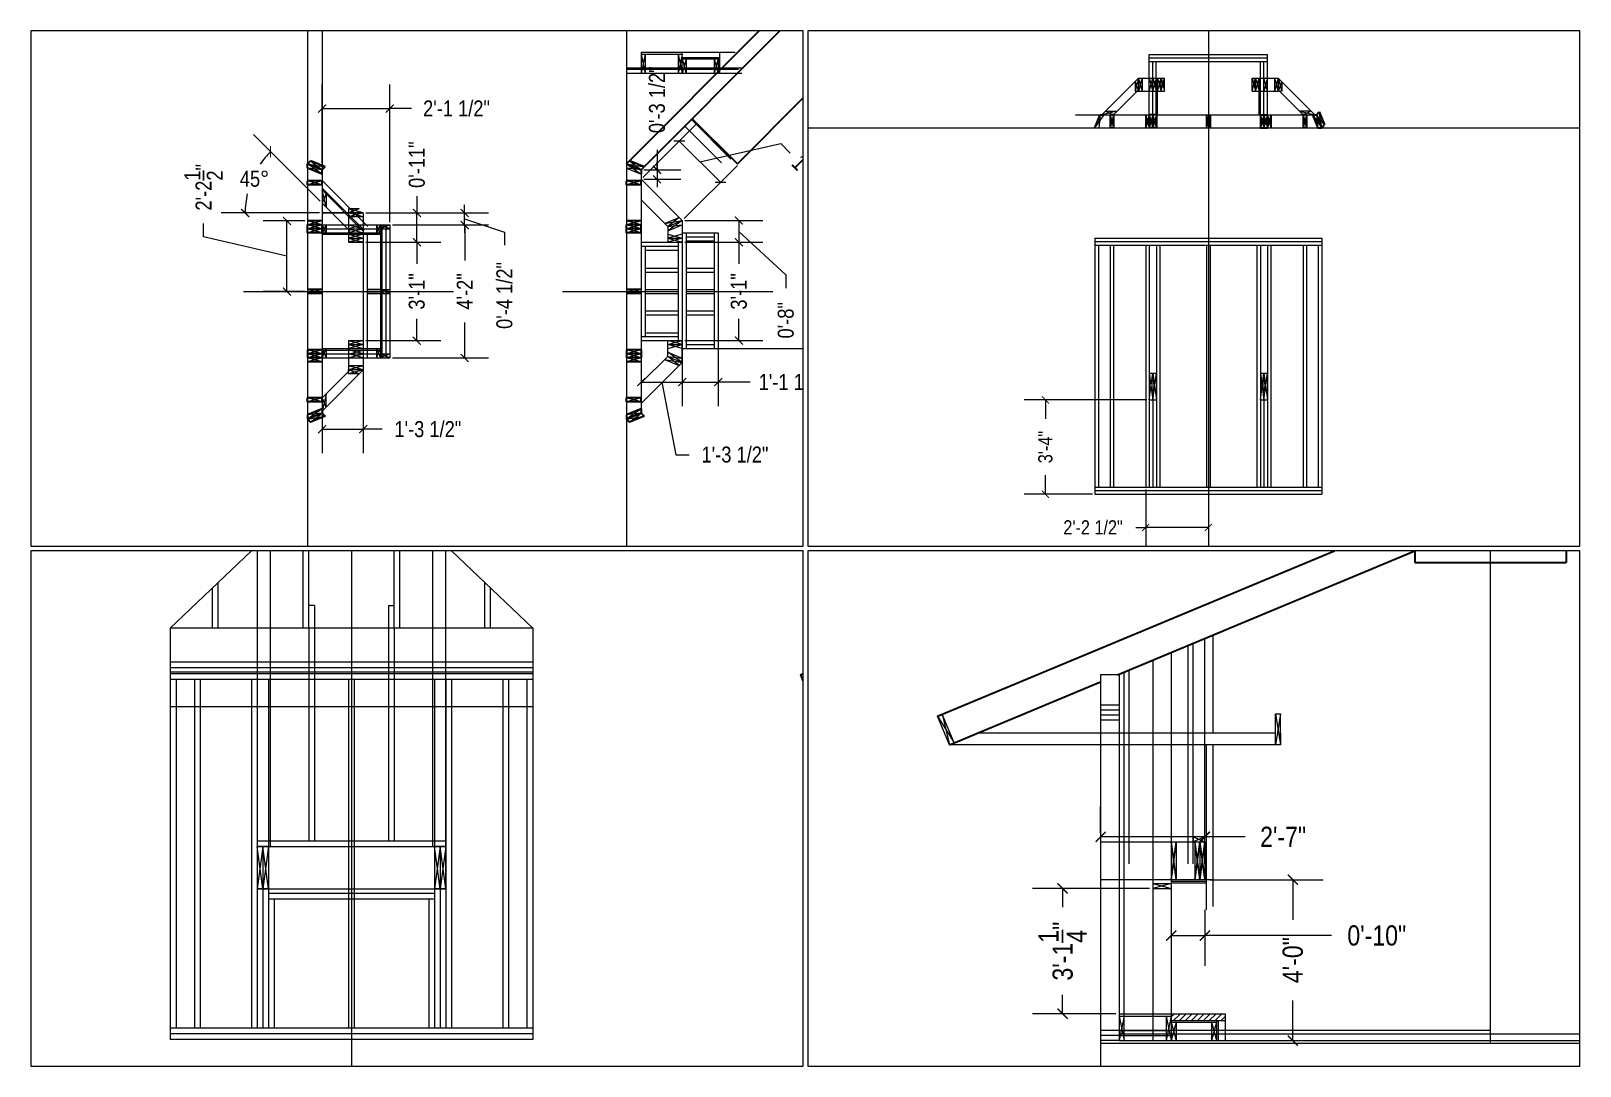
# Paper-space layout 'Library Fireplace' of a CAD drawing. Header units: inches. Extents: x 0 to 35.3, y 0 to 23.6.
# The model-space entities are those that its viewports show. They can reach past a viewport. Long polylines and large blocks are cut down to what shows.
import ezdxf

# ---------------------------------------------------------------- set-up
doc = ezdxf.new("R2010")
doc.units = ezdxf.units.IN
doc.header["$MEASUREMENT"] = 0
doc.linetypes.add('CENTER', pattern=[2, 1.25, -0.25, 0.25, -0.25])
doc.linetypes.add('HIDDEN', pattern=[0.375, 0.25, -0.125])
doc.layers.get('0').update_dxf_attribs({"color": 8, "lineweight": 9})
for name, color, linetype, lineweight in [('BOTTOM PLATES', 7, 'Continuous', 20), ('BOTTOM PLATES @ 1', 7, 'Continuous', 20), ('FIREPLACE FRONT ELEV', 7, 'Continuous', 20), ('SKYLIGHT', 4, 'Continuous', 20), ('WALL FRAMING', 7, 'Continuous', 30)]:
    doc.layers.add(name, color=color, linetype=linetype, lineweight=lineweight)
doc.layers.add('DIMENSIONS', color=3, linetype='Continuous')
doc.layers.add('DIMENSIONS @ 1', color=3, linetype='Continuous')
doc.styles.add('ARCHENTLTD', font='technical.ttf', dxfattribs={"height": 6})
doc.dimstyles.new('ARCHENTLTD', dxfattribs={"dimscale": 0.05, "dimtxt": 6, "dimasz": 3, "dimexe": 9, "dimexo": 1, "dimgap": 2.5, "dimtad": 0, "dimdec": 1, "dimzin": 1, "dimdsep": 46, "dimlunit": 4, "dimtxsty": 'ARCHENTLTD', "dimblk": 'ARCHTICK', "dimcen": 6, "dimclrd": 256, "dimclre": 256, "dimclrt": 256, "dimazin": 0, "dimtfac": 1, "dimtdec": 1, "dimtofl": 0, "dimtmove": 1, "dimatfit": 3, "dimldrblk": 'ARCHTICK', "dimfxl": 1, "dimfrac": 2, "dimtolj": 1, "dimtzin": 0, "dimlwd": 9, "dimlwe": 9, "dimarcsym": 0})

psp = doc.layouts.new('Library Fireplace')

msp = doc.modelspace()

# ---------------------------------------------------------------- blocks, each defined once
blk = doc.blocks.new('_ArchTick')
at = {"color": 0, "linetype": 'ByBlock', "const_width": 0.15}
blk.add_lwpolyline([(-0.5, -0.5), (0.5, 0.5)], dxfattribs=at)
blk = doc.blocks.new('*D74')
at = {"layer": 'BOTTOM PLATES', "color": 3, "lineweight": 9}
for p, q in [((25338.62, 13013.89), (25286.68, 13013.89)), ((25295.68, 13013.89), (25295.68, 13005.84)), ((25295.68, 12974.01), (25295.68, 12982.06)), ((25315.62, 12974.01), (25286.68, 12974.01))]:
    blk.add_line(p, q, dxfattribs=at)
at = {"layer": 'BOTTOM PLATES', "color": 3, "lineweight": 9, "xscale": 3, "yscale": 3, "zscale": 3}
for p, rotation in [((25295.68, 13013.89), 90), ((25295.68, 12974.01), 270)]:
    blk.add_blockref('_ArchTick', p, dxfattribs=dict(at, rotation=rotation))
at = {"layer": 'BOTTOM PLATES', "color": 3, "insert": (25295.68, 12993.95), "char_height": 6, "attachment_point": 5, "rotation": 90, "style": 'ARCHENTLTD'}
blk.add_mtext('\\A1;3\'-4"', dxfattribs=at)
blk = doc.blocks.new('*D75')
at = {"layer": 'DIMENSIONS', "color": 3, "lineweight": 9}
for p, q in [((26000.07, 12660.51), (26000.07, 12665.51)), ((26038.13, 12666.44), (26022.43, 12666.44)), ((26031.43, 12639.94), (26031.43, 12666.44)), ((26031.43, 12653.19), (26000.07, 12660.51)), ((26038.13, 12639.94), (26022.43, 12639.94))]:
    blk.add_line(p, q, dxfattribs=at)
at = {"layer": 'DIMENSIONS', "color": 3, "lineweight": 9, "xscale": 3, "yscale": 3, "zscale": 3}
for p, rotation in [((26031.43, 12666.44), 90), ((26031.43, 12639.94), 270)]:
    blk.add_blockref('_ArchTick', p, dxfattribs=dict(at, rotation=rotation))
at = {"layer": 'DIMENSIONS', "color": 3, "insert": (26000.07, 12679.11), "char_height": 6, "attachment_point": 5, "rotation": 90, "style": 'ARCHENTLTD'}
blk.add_mtext('\\A1;2\'-2{\\H1.000000x;\\S1/2;}"', dxfattribs=at)
blk = doc.blocks.new('*D104')
at = {"layer": 'DIMENSIONS', "color": 3, "lineweight": 9}
for p, q in [((26061.13, 12658.44), (26089.27, 12658.44)), ((26080.27, 12658.44), (26080.27, 12650.28)), ((26080.27, 12621.44), (26080.27, 12629.6)), ((26061.13, 12621.44), (26089.27, 12621.44))]:
    blk.add_line(p, q, dxfattribs=at)
at = {"layer": 'DIMENSIONS', "color": 3, "lineweight": 9, "xscale": 3, "yscale": 3, "zscale": 3}
for p, rotation in [((26080.27, 12658.44), 90), ((26080.27, 12621.44), 270)]:
    blk.add_blockref('_ArchTick', p, dxfattribs=dict(at, rotation=rotation))
at = {"layer": 'DIMENSIONS', "color": 3, "insert": (26080.27, 12639.94), "char_height": 6, "attachment_point": 5, "rotation": 90, "style": 'ARCHENTLTD'}
blk.add_mtext('\\A1;3\'-1"', dxfattribs=at)
blk = doc.blocks.new('*D76')
at = {"layer": 'DIMENSIONS', "color": 3, "lineweight": 9}
for p, q in [((26071.13, 12664.94), (26107.3, 12664.94)), ((26098.3, 12664.94), (26098.3, 12651.64)), ((26098.3, 12614.94), (26098.3, 12628.23)), ((26071.13, 12614.94), (26107.3, 12614.94))]:
    blk.add_line(p, q, dxfattribs=at)
at = {"layer": 'DIMENSIONS', "color": 3, "lineweight": 9, "xscale": 3, "yscale": 3, "zscale": 3}
for p, rotation in [((26098.3, 12664.94), 90), ((26098.3, 12614.94), 270)]:
    blk.add_blockref('_ArchTick', p, dxfattribs=dict(at, rotation=rotation))
at = {"layer": 'DIMENSIONS', "color": 3, "insert": (26098.3, 12639.94), "char_height": 6, "attachment_point": 5, "rotation": 90, "style": 'ARCHENTLTD'}
blk.add_mtext('\\A1;4\'-2"', dxfattribs=at)
blk = doc.blocks.new('*D77')
at = {"layer": 'DIMENSIONS', "color": 3, "lineweight": 9}
for p, q in [((26080.3, 12675.71), (26080.3, 12669.45)), ((26061.13, 12669.45), (26089.3, 12669.45)), ((26080.3, 12658.44), (26080.3, 12669.45)), ((26061.13, 12658.44), (26089.3, 12658.44))]:
    blk.add_line(p, q, dxfattribs=at)
at = {"layer": 'DIMENSIONS', "color": 3, "lineweight": 9, "xscale": 3, "yscale": 3, "zscale": 3}
for p, rotation in [((26080.3, 12669.45), 90), ((26080.3, 12658.44), 270)]:
    blk.add_blockref('_ArchTick', p, dxfattribs=dict(at, rotation=rotation))
at = {"layer": 'DIMENSIONS', "color": 3, "insert": (26080.3, 12687.62), "char_height": 6, "attachment_point": 5, "rotation": 90, "style": 'ARCHENTLTD'}
blk.add_mtext('\\A1;0\'-11"', dxfattribs=at)
blk = doc.blocks.new('*D107')
at = {"layer": 'DIMENSIONS', "color": 3, "lineweight": 9}
for p, q in [((26043.93, 12673.88), (26018.91, 12698.9)), ((26043.63, 12669.45), (26006.71, 12669.45))]:
    blk.add_line(p, q, dxfattribs=at)
for start, end in [(134.9999, 145.6828), (167.1543, 179.9999)]:
    blk.add_arc((26048.36, 12669.45), 32.64, start, end, dxfattribs=at)
at = {"layer": 'DIMENSIONS', "color": 3, "lineweight": 9, "xscale": 3, "yscale": 3, "zscale": 3}
for p, rotation in [((26025.27, 12692.54), 44.99991766276239), ((26015.71, 12669.45), 269.9999176627447)]:
    blk.add_blockref('_ArchTick', p, dxfattribs=dict(at, rotation=rotation))
at = {"layer": 'DIMENSIONS', "color": 3, "insert": (26019.21, 12682.28), "char_height": 6, "attachment_point": 5, "style": 'ARCHENTLTD'}
blk.add_mtext('\\A1;45°', dxfattribs=at)
blk = doc.blocks.new('*D78')
at = {"layer": 'DIMENSIONS', "color": 3, "lineweight": 9}
for p, q in [((25338.12, 12976.01), (25338.12, 12950.93)), ((25364.62, 12973.01), (25364.62, 12950.93)), ((25334.01, 12959.93), (25338.12, 12959.93)), ((25364.62, 12959.93), (25338.12, 12959.93))]:
    blk.add_line(p, q, dxfattribs=at)
at = {"layer": 'DIMENSIONS', "color": 3, "lineweight": 9, "xscale": 3, "yscale": 3, "zscale": 3, "rotation": 180}
blk.add_blockref('_ArchTick', (25338.12, 12959.93), dxfattribs=at)
at = {"layer": 'DIMENSIONS', "color": 3, "lineweight": 9, "xscale": 3, "yscale": 3, "zscale": 3}
blk.add_blockref('_ArchTick', (25364.62, 12959.93), dxfattribs=at)
at = {"layer": 'DIMENSIONS', "color": 3, "insert": (25315.85, 12959.93), "char_height": 6, "attachment_point": 5, "style": 'ARCHENTLTD'}
blk.add_mtext('\\A1;2\'-2 1/2"', dxfattribs=at)
blk = doc.blocks.new('*D79')
at = {"layer": 'DIMENSIONS', "color": 3, "lineweight": 9}
for p, q in [((26044.63, 12613.94), (26044.63, 12579.14)), ((26060.13, 12613.91), (26060.13, 12579.14)), ((26044.63, 12588.14), (26060.13, 12588.14)), ((26067.21, 12588.14), (26060.13, 12588.14))]:
    blk.add_line(p, q, dxfattribs=at)
at = {"layer": 'DIMENSIONS', "color": 3, "lineweight": 9, "xscale": 3, "yscale": 3, "zscale": 3, "rotation": 180}
blk.add_blockref('_ArchTick', (26044.63, 12588.14), dxfattribs=at)
at = {"layer": 'DIMENSIONS', "color": 3, "lineweight": 9, "xscale": 3, "yscale": 3, "zscale": 3}
blk.add_blockref('_ArchTick', (26060.13, 12588.14), dxfattribs=at)
at = {"layer": 'DIMENSIONS', "color": 3, "insert": (26084.42, 12588.14), "char_height": 6, "attachment_point": 5, "style": 'ARCHENTLTD'}
blk.add_mtext('\\A1;1\'-3 1/2"', dxfattribs=at)
blk = doc.blocks.new('*D102')
at = {"layer": 'DIMENSIONS', "color": 3, "lineweight": 9}
for p, q in [((26071.58, 12863.92), (26105.31, 12863.92)), ((26096.31, 12863.92), (26096.31, 12852.01)), ((26096.31, 12816.05), (26096.31, 12827.96)), ((26083.29, 12816.05), (26105.31, 12816.05))]:
    blk.add_line(p, q, dxfattribs=at)
at = {"layer": 'DIMENSIONS', "color": 3, "lineweight": 9, "xscale": 3, "yscale": 3, "zscale": 3}
for p, rotation in [((26096.31, 12863.92), 90), ((26096.31, 12816.05), 270)]:
    blk.add_blockref('_ArchTick', p, dxfattribs=dict(at, rotation=rotation))
at = {"layer": 'DIMENSIONS', "color": 3, "insert": (26096.31, 12839.99), "char_height": 6, "attachment_point": 5, "rotation": 90, "style": 'ARCHENTLTD'}
blk.add_mtext('\\A1;4\'-0"', dxfattribs=at)
blk = doc.blocks.new('*D103')
at = {"layer": 'DIMENSIONS', "color": 3, "lineweight": 9}
for p, q in [((26053.64, 12861.3), (26018.82, 12861.3)), ((26027.82, 12861.3), (26027.82, 12855.73)), ((26027.82, 12824.05), (26027.82, 12829.62)), ((26043.63, 12824.05), (26018.82, 12824.05))]:
    blk.add_line(p, q, dxfattribs=at)
at = {"layer": 'DIMENSIONS', "color": 3, "lineweight": 9, "xscale": 3, "yscale": 3, "zscale": 3}
for p, rotation in [((26027.82, 12861.3), 90), ((26027.82, 12824.05), 270)]:
    blk.add_blockref('_ArchTick', p, dxfattribs=dict(at, rotation=rotation))
at = {"layer": 'DIMENSIONS', "color": 3, "insert": (26027.82, 12842.67), "char_height": 6, "attachment_point": 5, "rotation": 90, "style": 'ARCHENTLTD'}
blk.add_mtext('\\A1;3\'-1{\\H1.000000x;\\S1/4;}"', dxfattribs=at)
blk = doc.blocks.new('*D106')
at = {"layer": 'DIMENSIONS', "color": 3, "lineweight": 9}
for p, q in [((26044.63, 12688.28), (26044.63, 12717.73)), ((26070.13, 12665.94), (26070.13, 12717.73)), ((26044.63, 12708.73), (26070.13, 12708.73)), ((26078.28, 12708.73), (26070.13, 12708.73))]:
    blk.add_line(p, q, dxfattribs=at)
at = {"layer": 'DIMENSIONS', "color": 3, "lineweight": 9, "xscale": 3, "yscale": 3, "zscale": 3, "rotation": 180}
blk.add_blockref('_ArchTick', (26044.63, 12708.73), dxfattribs=at)
at = {"layer": 'DIMENSIONS', "color": 3, "lineweight": 9, "xscale": 3, "yscale": 3, "zscale": 3}
blk.add_blockref('_ArchTick', (26070.13, 12708.73), dxfattribs=at)
at = {"layer": 'DIMENSIONS', "color": 3, "insert": (26095.21, 12708.73), "char_height": 6, "attachment_point": 5, "style": 'ARCHENTLTD'}
blk.add_mtext('\\A1;2\'-1 1/2"', dxfattribs=at)
blk = doc.blocks.new('*D100')
at = {"layer": 'DIMENSIONS', "color": 3, "lineweight": 9}
for p, q in [((26039.13, 12877.67), (26039.13, 12885.67)), ((26070.14, 12877.67), (26070.14, 12885.67)), ((26070.14, 12876.67), (26039.13, 12876.67)), ((26082.12, 12876.67), (26070.14, 12876.67))]:
    blk.add_line(p, q, dxfattribs=at)
at = {"layer": 'DIMENSIONS', "color": 3, "lineweight": 9, "xscale": 3, "yscale": 3, "zscale": 3, "rotation": 180}
blk.add_blockref('_ArchTick', (26039.13, 12876.67), dxfattribs=at)
at = {"layer": 'DIMENSIONS', "color": 3, "lineweight": 9, "xscale": 3, "yscale": 3, "zscale": 3}
blk.add_blockref('_ArchTick', (26070.14, 12876.67), dxfattribs=at)
at = {"layer": 'DIMENSIONS', "color": 3, "insert": (26093.42, 12876.67), "char_height": 6, "attachment_point": 5, "style": 'ARCHENTLTD'}
blk.add_mtext('\\A1;2\'-7"', dxfattribs=at)
blk = doc.blocks.new('*D101')
at = {"layer": 'DIMENSIONS', "color": 3, "lineweight": 9}
for p, q in [((26060.13, 12854.92), (26060.13, 12838.29)), ((26070.14, 12854.92), (26070.14, 12838.29)), ((26060.13, 12847.29), (26070.14, 12847.29)), ((26107.82, 12847.29), (26070.14, 12847.29))]:
    blk.add_line(p, q, dxfattribs=at)
at = {"layer": 'DIMENSIONS', "color": 3, "lineweight": 9, "xscale": 3, "yscale": 3, "zscale": 3, "rotation": 180}
blk.add_blockref('_ArchTick', (26060.13, 12847.29), dxfattribs=at)
at = {"layer": 'DIMENSIONS', "color": 3, "lineweight": 9, "xscale": 3, "yscale": 3, "zscale": 3}
blk.add_blockref('_ArchTick', (26070.14, 12847.29), dxfattribs=at)
at = {"layer": 'DIMENSIONS', "color": 3, "insert": (26121.28, 12847.29), "char_height": 6, "attachment_point": 5, "style": 'ARCHENTLTD'}
blk.add_mtext('\\A1;0\'-10"', dxfattribs=at)
blk = doc.blocks.new('*D81')
at = {"layer": 'DIMENSIONS', "color": 3, "lineweight": 9}
for p, q in [((26061.13, 12669.45), (26107.26, 12669.45)), ((26098.26, 12669.45), (26098.26, 12672.45)), ((26098.26, 12664.94), (26098.26, 12669.45)), ((26071.13, 12664.94), (26107.26, 12664.94)), ((26098.26, 12667.19), (26113.24, 12662.29)), ((26098.26, 12664.94), (26098.26, 12661.94)), ((26113.24, 12662.29), (26113.24, 12657.29))]:
    blk.add_line(p, q, dxfattribs=at)
at = {"layer": 'DIMENSIONS', "color": 3, "lineweight": 9, "xscale": 3, "yscale": 3, "zscale": 3}
for p, rotation in [((26098.26, 12669.45), 270), ((26098.26, 12664.94), 90)]:
    blk.add_blockref('_ArchTick', p, dxfattribs=dict(at, rotation=rotation))
at = {"layer": 'DIMENSIONS', "color": 3, "insert": (26113.24, 12638.42), "char_height": 6, "attachment_point": 5, "rotation": 90, "style": 'ARCHENTLTD'}
blk.add_mtext('\\A1;0\'-4 1/2"', dxfattribs=at)
blk = doc.blocks.new('*D105')
at = {"layer": 'BOTTOM PLATES', "color": 3, "lineweight": 9}
for p, q in [((26181.13, 12658.44), (26210.4, 12658.44)), ((26201.4, 12658.44), (26201.4, 12650.28)), ((26201.4, 12621.44), (26201.4, 12629.6)), ((26181.13, 12621.44), (26210.4, 12621.44))]:
    blk.add_line(p, q, dxfattribs=at)
at = {"layer": 'BOTTOM PLATES', "color": 3, "lineweight": 9, "xscale": 3, "yscale": 3, "zscale": 3}
for p, rotation in [((26201.4, 12658.44), 89.99944691610516), ((26201.4, 12621.44), 269.9994469161052)]:
    blk.add_blockref('_ArchTick', p, dxfattribs=dict(at, rotation=rotation))
at = {"layer": 'BOTTOM PLATES', "color": 3, "insert": (26201.4, 12639.94), "char_height": 6, "attachment_point": 5, "rotation": 89.9994, "style": 'ARCHENTLTD'}
blk.add_mtext('\\A1;3\'-1"', dxfattribs=at)
blk = doc.blocks.new('*D108')
at = {"layer": 'DIMENSIONS', "color": 3, "lineweight": 9}
for p, q in [((26164.64, 12620.44), (26164.64, 12596.85)), ((26180.13, 12620.41), (26180.13, 12596.85)), ((26164.64, 12605.85), (26180.13, 12605.85)), ((26172.38, 12605.85), (26177.73, 12578.56)), ((26177.73, 12578.56), (26182.73, 12578.56))]:
    blk.add_line(p, q, dxfattribs=at)
at = {"layer": 'DIMENSIONS', "color": 3, "lineweight": 9, "xscale": 3, "yscale": 3, "zscale": 3, "rotation": 180}
blk.add_blockref('_ArchTick', (26164.64, 12605.85), dxfattribs=at)
at = {"layer": 'DIMENSIONS', "color": 3, "lineweight": 9, "xscale": 3, "yscale": 3, "zscale": 3}
blk.add_blockref('_ArchTick', (26180.13, 12605.85), dxfattribs=at)
at = {"layer": 'DIMENSIONS', "color": 3, "insert": (26199.94, 12578.56), "char_height": 6, "attachment_point": 5, "style": 'ARCHENTLTD'}
blk.add_mtext('\\A1;1\'-3 1/2"', dxfattribs=at)
blk = doc.blocks.new('*D109')
at = {"layer": 'DIMENSIONS', "color": 3, "lineweight": 9}
for p, q in [((26180.13, 12620.44), (26180.13, 12596.85)), ((26193.63, 12620.44), (26193.63, 12596.85)), ((26180.13, 12605.85), (26193.63, 12605.85)), ((26205.68, 12605.85), (26193.63, 12605.85))]:
    blk.add_line(p, q, dxfattribs=at)
at = {"layer": 'DIMENSIONS', "color": 3, "lineweight": 9, "xscale": 3, "yscale": 3, "zscale": 3, "rotation": 180}
blk.add_blockref('_ArchTick', (26180.13, 12605.85), dxfattribs=at)
at = {"layer": 'DIMENSIONS', "color": 3, "lineweight": 9, "xscale": 3, "yscale": 3, "zscale": 3}
blk.add_blockref('_ArchTick', (26193.63, 12605.85), dxfattribs=at)
at = {"layer": 'DIMENSIONS', "color": 3, "insert": (26221.42, 12605.85), "char_height": 6, "attachment_point": 5, "style": 'ARCHENTLTD'}
blk.add_mtext('\\A1;1\'-1 1/2"', dxfattribs=at)
blk = doc.blocks.new('*D115')
at = {"layer": 'DIMENSIONS', "lineweight": 9}
for p, q in [((26170.63, 12693.24), (26170.63, 12685.66)), ((26165.63, 12685.66), (26179.63, 12685.66)), ((26170.63, 12685.66), (26170.63, 12688.66)), ((26170.63, 12685.66), (26170.63, 12682.12)), ((26165.63, 12682.12), (26179.63, 12682.12)), ((26170.63, 12682.12), (26170.63, 12679.12))]:
    blk.add_line(p, q, dxfattribs=at)
at = {"layer": 'DIMENSIONS', "lineweight": 9, "xscale": 3, "yscale": 3, "zscale": 3}
for p, rotation in [((26170.63, 12685.66), 270), ((26170.63, 12682.12), 90)]:
    blk.add_blockref('_ArchTick', p, dxfattribs=dict(at, rotation=rotation))
at = {"layer": 'DIMENSIONS', "insert": (26170.63, 12712.02), "char_height": 6, "attachment_point": 5, "rotation": 90, "style": 'ARCHENTLTD'}
blk.add_mtext('\\A1;0\'-3 1/2"', dxfattribs=at)
blk = doc.blocks.new('*D134')
at = {"layer": 'DIMENSIONS', "lineweight": 9}
for p, q in [((26165.34, 12682.83), (26185.35, 12702.84)), ((26178.99, 12696.48), (26194.49, 12680.98)), ((26186.74, 12688.73), (26217.14, 12695.53)), ((26217.14, 12695.53), (26220.68, 12692)), ((26180.84, 12667.33), (26200.85, 12687.34))]:
    blk.add_line(p, q, dxfattribs=at)
at = {"layer": 'DIMENSIONS', "lineweight": 9, "xscale": 3, "yscale": 3, "zscale": 3}
for p, rotation in [((26178.99, 12696.48), 134.9999176627651), ((26194.49, 12680.98), 314.999917662765)]:
    blk.add_blockref('_ArchTick', p, dxfattribs=dict(at, rotation=rotation))
at = {"layer": 'DIMENSIONS', "insert": (26229.08, 12683.59), "char_height": 6, "attachment_point": 5, "rotation": 314.9999, "style": 'ARCHENTLTD'}
blk.add_mtext('\\A1;1\'-10"', dxfattribs=at)
blk = doc.blocks.new('*D135')
at = {"layer": 'DIMENSIONS', "lineweight": 9}
for p, q in [((26181.13, 12666.62), (26210.4, 12666.62)), ((26201.4, 12666.62), (26201.4, 12658.44)), ((26201.4, 12662.53), (26219.06, 12646.13)), ((26181.13, 12658.44), (26210.4, 12658.44)), ((26219.06, 12646.13), (26219.06, 12641.13))]:
    blk.add_line(p, q, dxfattribs=at)
at = {"layer": 'DIMENSIONS', "lineweight": 9, "xscale": 3, "yscale": 3, "zscale": 3}
for p, rotation in [((26201.4, 12666.62), 90), ((26201.4, 12658.44), 270)]:
    blk.add_blockref('_ArchTick', p, dxfattribs=dict(at, rotation=rotation))
at = {"layer": 'DIMENSIONS', "insert": (26219.06, 12629.09), "char_height": 6, "attachment_point": 5, "rotation": 90, "style": 'ARCHENTLTD'}
blk.add_mtext('\\A1;0\'-8"', dxfattribs=at)

# ---------------------------------------------------------------- dimensions: what is measured, and where the dimension line sits
at = {"layer": 'BOTTOM PLATES @ 1'}
dim = msp.add_linear_dim(base=(25295.67802, 12974.01302), p1=(25339.61826, 13013.88802), p2=(25316.61815, 12974.01302), angle=90, dimstyle='ARCHENTLTD', override={"dimscale": 1, "dimgap": 2.5, "dimzin": 0, "dimclrd": 3, "dimclre": 3, "dimclrt": 3, "dimtol": 0, "dimlim": 0, "dimtix": 0, "dimtofl": 0, "dimtmove": 1, "dimatfit": 3}, dxfattribs=at)
dim.commit()
dim.dimension.update_dxf_attribs({"geometry": '*D74', "text_midpoint": (25295.67802, 12993.95052)})
at = {"layer": 'BOTTOM PLATES @ 1', "color": 7}
dim = msp.add_aligned_dim(p1=(26180.13471, 12658.43663), p2=(26180.13436, 12621.4382), distance=21.26338, dimstyle='ARCHENTLTD', override={"dimscale": 1, "dimclrd": 3, "dimclre": 3, "dimclrt": 3, "dimtix": 0, "dimtofl": 0, "dimtmove": 1, "dimatfit": 3}, dxfattribs=at)
dim.commit()
dim.dimension.update_dxf_attribs({"geometry": '*D105', "text_midpoint": (26201.39792, 12639.93721)})
at = {"layer": 'DIMENSIONS @ 1'}
for base, p1, p2, picture, middle in [((25338.11826, 12959.92903), (25364.61823, 12974.01302), (25338.11826, 12977.01302), '*D78', (25315.84511, 12960.44292)), ((26070.13462, 12708.72615), (26044.63441, 12687.28286), (26070.13462, 12664.93737), '*D106', (26095.21388, 12709.05448)), ((26180.13435, 12605.85158), (26164.63548, 12621.43793), (26180.13435, 12621.40998), '*D108', (26185.22799, 12578.56372)), ((26193.63435, 12605.85158), (26180.13435, 12621.43774), (26193.63435, 12621.43818), '*D109', (26221.42107, 12594.54208)), ((26060.13349, 12588.13588), (26044.63461, 12614.93753), (26060.13349, 12614.90958), '*D79', (26084.41996, 12588.04187))]:
    dim = msp.add_linear_dim(base=base, p1=p1, p2=p2, dimstyle='ARCHENTLTD', override={"dimscale": 1, "dimclrd": 3, "dimclre": 3, "dimclrt": 3, "dimtix": 0, "dimtofl": 0, "dimtmove": 1, "dimatfit": 3}, dxfattribs=at)
    dim.commit()
    dim.dimension.update_dxf_attribs({"geometry": picture, "text_midpoint": middle, "dimtype": 128})
at = {"layer": 'DIMENSIONS @ 1', "color": 0}
for base, p1, p2, picture, middle in [((26039.13445, 12876.6739), (26070.13949, 12876.6739), (26039.13445, 12876.6739), '*D100', (26093.42438, 12876.6739)), ((26070.13903, 12847.29218), (26060.13489, 12855.92384), (26070.13903, 12855.9236), '*D101', (26121.27696, 12848.66134))]:
    dim = msp.add_linear_dim(base=base, p1=p1, p2=p2, dimstyle='ARCHENTLTD', override={"dimscale": 1, "dimclrd": 3, "dimclre": 3, "dimclrt": 3, "dimtix": 0, "dimtofl": 0, "dimtmove": 1, "dimatfit": 3, "dimtfill": 0, "dimtfillclr": 3}, dxfattribs=at)
    dim.commit()
    dim.dimension.update_dxf_attribs({"geometry": picture, "text_midpoint": middle, "dimtype": 128})
for base, p1, p2, override, picture, middle in [((26096.31418, 12816.04889), (26070.57699, 12863.92383), (26082.28633, 12816.04889), {"dimscale": 1, "dimclrd": 3, "dimclre": 3, "dimclrt": 3, "dimtix": 0, "dimtofl": 0, "dimtmove": 1, "dimatfit": 3, "dimtfill": 0, "dimtfillclr": 3}, '*D102', (26096.31418, 12839.98636)), ((26027.82218, 12824.04889), (26054.63608, 12861.29922), (26044.63445, 12824.04889), {"dimscale": 1, "dimdec": 4, "dimclrd": 3, "dimclre": 3, "dimclrt": 3, "dimtix": 0, "dimtofl": 0, "dimtmove": 1, "dimatfit": 3, "dimtfill": 0, "dimtfillclr": 3, "dimfrac": 0}, '*D103', (26027.82218, 12842.67405))]:
    dim = msp.add_linear_dim(base=base, p1=p1, p2=p2, angle=90, dimstyle='ARCHENTLTD', override=override, dxfattribs=at)
    dim.commit()
    dim.dimension.update_dxf_attribs({"geometry": picture, "text_midpoint": middle})
at = {"layer": 'DIMENSIONS @ 1', "color": 3}
dim = msp.add_linear_dim(base=(26170.63276, 12682.1239), p1=(26164.63458, 12685.65915), p2=(26164.63458, 12682.1239), angle=90, dimstyle='ARCHENTLTD', override={"dimscale": 1, "dimtix": 0, "dimtofl": 0, "dimtmove": 1, "dimatfit": 3}, dxfattribs=at)
dim.commit()
dim.dimension.update_dxf_attribs({"geometry": '*D115', "text_midpoint": (26169.52606, 12712.0178), "dimtype": 160})
at = {"layer": 'DIMENSIONS @ 1'}
for base, p1, p2, angle, override, picture, middle, dimtype in [((26194.48988, 12680.97916), (26164.63457, 12682.1239), (26180.13455, 12666.62388), 314.9999177, {"dimscale": 1, "dimtix": 0, "dimtofl": 0, "dimtmove": 1, "dimatfit": 3}, '*D134', (26222.44572, 12690.23104), 161), ((26080.29919, 12669.45224), (26060.13461, 12658.43745), (26060.13462, 12669.45224), 90, {"dimscale": 1, "dimclrd": 3, "dimclre": 3, "dimclrt": 3, "dimtix": 0, "dimtofl": 0, "dimtmove": 1, "dimatfit": 3}, '*D77', (26080.93116, 12687.62214), 128), ((26031.42825, 12666.43745), (26039.13445, 12639.93747), (26039.1345, 12666.43745), 90, {"dimscale": 1, "dimclrd": 3, "dimclre": 3, "dimclrt": 3, "dimtix": 0, "dimtofl": 0, "dimtmove": 1, "dimatfit": 3, "dimfrac": 0}, '*D75', (26000.06655, 12668.01329), 128), ((26098.25807, 12669.45224), (26070.13462, 12664.93737), (26060.13462, 12669.45224), 90, {"dimscale": 1, "dimclrd": 3, "dimclre": 3, "dimclrt": 3, "dimtix": 0, "dimtofl": 0, "dimtmove": 1, "dimatfit": 3}, '*D81', (26113.23535, 12654.78608), 128), ((26201.3981, 12658.43674), (26180.13455, 12666.62376), (26180.13471, 12658.43674), 90, {"dimscale": 1, "dimtix": 0, "dimtofl": 0, "dimtmove": 1, "dimatfit": 3}, '*D135', (26219.06309, 12638.62817), 160)]:
    dim = msp.add_linear_dim(base=base, p1=p1, p2=p2, angle=angle, dimstyle='ARCHENTLTD', override=override, dxfattribs=at)
    dim.commit()
    dim.dimension.update_dxf_attribs({"geometry": picture, "text_midpoint": middle, "dimtype": dimtype})
dim = msp.add_angular_dim_2l(base=(26016.82345, 12677.90128), line1=((26060.13462, 12669.45224), (26044.63455, 12669.45226)), line2=((26044.63399, 12673.17376), (26055.18429, 12662.62342)), dimstyle='ARCHENTLTD', override={"dimscale": 1, "dimclrd": 3, "dimclre": 3, "dimclrt": 3, "dimadec": 0, "dimtix": 0, "dimtofl": 0, "dimtmove": 1, "dimatfit": 3}, dxfattribs=at)
dim.commit()
dim.dimension.update_dxf_attribs({"geometry": '*D107', "text_midpoint": (26019.20908, 12682.28311), "dimtype": 130})
for base, p1, p2, picture, middle in [((26098.29603, 12614.93743), (26070.13462, 12664.93737), (26070.13454, 12614.93743), '*D76', (26098.29603, 12639.9374)), ((26080.26682, 12621.43745), (26060.13468, 12658.43743), (26060.13455, 12621.43745), '*D104', (26080.26682, 12639.93744))]:
    dim = msp.add_linear_dim(base=base, p1=p1, p2=p2, angle=90, dimstyle='ARCHENTLTD', override={"dimscale": 1, "dimclrd": 3, "dimclre": 3, "dimclrt": 3, "dimtix": 0, "dimtofl": 0, "dimtmove": 1, "dimatfit": 3}, dxfattribs=at)
    dim.commit()
    dim.dimension.update_dxf_attribs({"geometry": picture, "text_midpoint": middle})

# ---------------------------------------------------------------- hatches: boundary and pattern name
at = {"layer": 'BOTTOM PLATES'}
h = msp.add_hatch(dxfattribs=at)
h.set_pattern_fill('ANSI31', scale=10, style=0)
h.paths.add_polyline_path([(26076.1348, 12824.04889), (26060.13484, 12824.04889), (26060.13484, 12822.04889), (26076.1348, 12822.04889)])

# ---------------------------------------------------------------- linework, layer by layer
at = {"layer": 'BOTTOM PLATES', "color": 1, "linetype": 'CENTER', "ltscale": 10}
for p, q in [((25871.79894, 13312.17629), (25871.79894, 12773.39945)), ((25364.61823, 13182.53014), (25364.61823, 12773.39945))]:
    msp.add_line(p, q, dxfattribs=at)
at = {"layer": 'BOTTOM PLATES'}
for p, q in [((25339.61823, 13134.53025), (25339.61833, 13160.03025)), ((25339.61826, 13157.03025), (25389.6182, 13157.02904)), ((25339.6183, 13158.53025), (25389.61823, 13158.52904)), ((25339.61833, 13160.03025), (25389.61827, 13160.02904)), ((25341.11823, 13134.53025), (25341.11826, 13157.03025)), ((25342.59033, 13134.53017), (25342.59036, 13157.03017)), ((25386.64613, 13134.53017), (25386.6461, 13157.03017)), ((25388.11823, 13134.53025), (25388.1182, 13157.03025)), ((25389.61823, 13134.53025), (25389.61827, 13160.02904)), ((25319.60338, 13134.53021), (25335.10347, 13150.03025)), ((25335.10347, 13150.03025), (25333.60346, 13144.53025)), ((25333.60347, 13148.53025), (25333.60346, 13144.53025)), ((25333.60347, 13148.53025), (25335.10346, 13144.53025)), ((25335.10347, 13150.03025), (25335.10346, 13144.53025)), ((25336.60347, 13150.03025), (25335.10346, 13144.53025)), ((25335.10347, 13150.03025), (25346.11825, 13150.03024)), ((25335.10347, 13150.03025), (25336.60346, 13144.53025)), ((25336.60347, 13150.03025), (25336.60346, 13144.53025)), ((25343.11823, 13134.53024), (25343.11825, 13150.03024)), ((25343.11824, 13144.53024), (25344.61825, 13150.03024)), ((25343.11825, 13150.03024), (25344.61824, 13144.53024)), ((25344.61824, 13144.53024), (25344.61825, 13150.03024)), ((25383.11825, 13150.03018), (25394.13299, 13150.03017)), ((25384.61824, 13144.53018), (25384.61825, 13150.03018)), ((25384.61824, 13144.53018), (25386.11825, 13150.03018)), ((25384.61825, 13150.03018), (25386.11824, 13144.53018)), ((25386.11823, 13134.53018), (25386.11825, 13150.03018)), ((25388.11822, 13144.53024), (25388.11821, 13150.03024)), ((25389.61822, 13144.53025), (25388.11821, 13150.03024)), ((25389.61821, 13150.03025), (25388.11822, 13144.53024)), ((25389.61823, 13134.53017), (25389.61825, 13150.03017)), ((25392.63299, 13150.03025), (25392.633, 13144.53025)), ((25392.63299, 13150.03025), (25394.133, 13144.53025)), ((25394.13299, 13150.03025), (25392.633, 13144.53025)), ((25409.63308, 13134.53021), (25394.13299, 13150.03025)), ((25394.13299, 13150.03025), (25394.133, 13144.53017)), ((25394.13299, 13150.03025), (25395.633, 13144.53025)), ((25395.63299, 13148.53025), (25394.133, 13144.53025)), ((25395.63299, 13148.53025), (25395.633, 13144.53025)), ((25324.55313, 13134.5302), (25335.10346, 13145.08051)), ((25333.60346, 13144.53025), (25335.10346, 13144.53025)), ((25335.10346, 13144.53025), (25346.11824, 13144.53024)), ((25383.11824, 13144.53018), (25394.133, 13144.53017)), ((25404.68333, 13134.5302), (25394.133, 13145.08051)), ((25395.633, 13144.53025), (25394.133, 13144.53025)), ((25326.05313, 13136.0302), (25319.60338, 13134.53021)), ((25321.10338, 13136.03021), (25326.05313, 13136.0302)), ((25321.10338, 13136.03021), (25324.55313, 13134.5302)), ((25408.13308, 13136.03021), (25403.18333, 13136.0302)), ((25403.18333, 13136.0302), (25409.63308, 13134.53021)), ((25408.13308, 13136.03021), (25404.68333, 13134.5302)), ((25308.38676, 13134.53022), (25410.34005, 13134.53008)), ((25319.60338, 13134.53021), (25324.55313, 13134.5302)), ((25188.50681, 13129.03008), (25540.72965, 13129.03008)), ((25316.61808, 13129.03018), (25412.61813, 13129.02998)), ((25316.61815, 13082.32552), (25316.61815, 12974.01302)), ((25316.61815, 13082.32552), (25412.61831, 13082.32552)), ((25316.61815, 13080.82552), (25412.61831, 13080.82552)), ((25316.61815, 13079.32552), (25412.61831, 13079.32552)), ((25318.21904, 13079.32552), (25318.21904, 12977.01302)), ((25323.05317, 13079.32552), (25323.05317, 12977.01302)), ((25324.55317, 13079.32552), (25324.55317, 12977.01302)), ((25338.11826, 13079.32552), (25338.11826, 12977.01302)), ((25339.61826, 13079.32552), (25339.61826, 12977.01302)), ((25342.61826, 13079.32552), (25342.61826, 12977.01302)), ((25344.11826, 13079.32552), (25344.11826, 12977.01302)), ((25363.86828, 13079.32552), (25363.86828, 12977.01302)), ((25365.36828, 13079.32552), (25365.36828, 12977.01302)), ((25385.1183, 13079.32552), (25385.1183, 12977.01302)), ((25386.6183, 13079.32552), (25386.6183, 12977.01302)), ((25389.6183, 13079.32552), (25389.6183, 12977.01302)), ((25391.1183, 13079.32552), (25391.1183, 12977.01302)), ((25404.68329, 13079.32552), (25404.68329, 12977.01302)), ((25406.18329, 13079.32552), (25406.18329, 12977.01302)), ((25411.01742, 13079.32552), (25411.01742, 12977.01302)), ((25412.61831, 13082.32552), (25412.61831, 12974.01302)), ((25339.61826, 13025.13802), (25342.61826, 13025.13802)), ((25339.61826, 13025.13802), (25341.11826, 13013.88802)), ((25339.61826, 13013.88802), (25341.11826, 13025.13802)), ((25341.11826, 13025.13802), (25341.11826, 12977.01302)), ((25341.11826, 13013.88802), (25342.61826, 13025.13802)), ((25341.11826, 13025.13802), (25342.61826, 13013.88802)), ((25386.6183, 13025.13802), (25389.6183, 13025.13802)), ((25386.6183, 13025.13802), (25388.1183, 13013.88802)), ((25386.6183, 13013.88802), (25388.1183, 13025.13802)), ((25388.1183, 13025.13802), (25388.1183, 12977.01302)), ((25388.1183, 13013.88802), (25389.6183, 13025.13802)), ((25388.1183, 13025.13802), (25389.6183, 13013.88802)), ((25339.61826, 13013.88802), (25342.61826, 13013.88802)), ((25386.6183, 13013.88802), (25389.6183, 13013.88802)), ((25316.61815, 12977.01302), (25412.61831, 12977.01302)), ((25316.61815, 12975.51302), (25412.61831, 12975.51302)), ((25316.61815, 12974.01302), (25412.61831, 12974.01302)), ((26060.135, 12931.52829), (26060.13496, 12904.02806)), ((26054.635, 12929.23662), (26054.63496, 12904.02806)), ((26054.63496, 12904.02806), (26054.63488, 12855.92385)), ((26060.13496, 12904.02806), (26060.13488, 12855.92384)), ((26061.6349, 12875.1739), (26061.63463, 12863.92383)), ((26067.13949, 12875.1739), (26067.13922, 12863.92384)), ((26068.63949, 12875.1739), (26068.63922, 12863.92383)), ((26070.13949, 12875.1739), (26070.13922, 12863.92383)), ((26054.63489, 12855.92385), (26054.63483, 12816.0489)), ((26060.13489, 12855.92384), (26060.13483, 12816.04889)), ((26058.63484, 12823.29889), (26058.63483, 12816.04889)), ((26061.63484, 12821.54889), (26061.63483, 12816.04889)), ((26072.1348, 12821.54889), (26072.13479, 12816.04889)), ((26073.6348, 12822.04889), (26073.63479, 12816.04889)), ((26076.1348, 12824.04889), (26076.1348, 12816.04889)), ((26044.63466, 12740.25799), (26044.63457, 12680.00258)), ((26164.63445, 12729.92605), (26164.63444, 12721.92669)), ((26166.13457, 12729.17605), (26166.13456, 12721.92605)), ((26178.63484, 12729.17605), (26178.63483, 12721.92605)), ((26181.63484, 12727.42605), (26181.63483, 12721.92605)), ((26192.1348, 12727.42605), (26192.13479, 12721.92605)), ((26193.6348, 12727.92605), (26193.63479, 12721.92605)), ((26181.05546, 12702.07992), (26194.85447, 12688.28087)), ((26183.53033, 12704.55479), (26198.35447, 12689.73061)), ((26039.13455, 12687.93762), (26039.13435, 12591.93757)), ((26044.63458, 12685.65943), (26044.63445, 12594.21565)), ((26159.13441, 12687.93762), (26159.13421, 12591.93757)), ((26164.63444, 12685.65943), (26164.63431, 12594.21565)), ((26044.634, 12681.65904), (26061.90181, 12664.39118)), ((26164.63444, 12684.95232), (26164.63444, 12680.00258)), ((26164.63457, 12682.1239), (26180.13455, 12666.62388)), ((26044.63399, 12678.12351), (26060.13404, 12662.62342)), ((26046.13398, 12671.67376), (26044.63399, 12678.12351)), ((26044.634, 12678.83061), (26060.48759, 12662.97697)), ((26046.13399, 12676.6235), (26044.63399, 12673.17376)), ((26044.63399, 12673.17376), (26055.18429, 12662.62342)), ((26046.13399, 12676.6235), (26046.13398, 12671.67376)), ((26164.63456, 12674.34573), (26174.63456, 12664.3457)), ((26054.63462, 12669.45224), (26054.63461, 12658.43746)), ((26058.63462, 12670.95224), (26054.63462, 12670.95224)), ((26054.63462, 12670.95224), (26054.63462, 12669.45224)), ((26058.63462, 12670.95224), (26054.63462, 12669.45224)), ((26060.13462, 12669.45224), (26054.63462, 12670.95224)), ((26060.13462, 12669.45224), (26054.63462, 12669.45224)), ((26060.13462, 12669.45224), (26054.63462, 12667.95224)), ((26060.13462, 12667.95224), (26054.63462, 12669.45224)), ((26060.13462, 12669.45224), (26060.13461, 12658.43745)), ((26044.63462, 12664.93747), (26070.13462, 12664.93737)), ((26060.13462, 12667.95224), (26054.63462, 12667.95224)), ((26070.13462, 12664.93737), (26070.13341, 12614.93743)), ((26180.13455, 12666.62388), (26180.13454, 12658.43679)), ((26044.63461, 12661.43747), (26066.63343, 12661.43769)), ((26054.63461, 12661.43746), (26060.13461, 12659.93745)), ((26060.13461, 12661.43745), (26054.63461, 12659.93746)), ((26060.13461, 12661.96535), (26060.13349, 12614.90958)), ((26061.6346, 12661.96535), (26061.63348, 12614.90958)), ((26174.63456, 12664.3457), (26174.63455, 12658.43682)), ((26181.63441, 12661.93682), (26181.63435, 12618.43831)), ((26192.13441, 12661.93681), (26192.13435, 12618.43831)), ((26193.63441, 12661.93681), (26193.63435, 12618.43831)), ((26054.63461, 12659.93746), (26060.13461, 12659.93745)), ((26178.6344, 12658.4368), (26178.63435, 12621.43822)), ((26180.1344, 12658.43679), (26180.13435, 12618.43831)), ((26054.63455, 12621.43746), (26054.63454, 12610.4227)), ((26054.63455, 12619.93746), (26060.13455, 12619.93745)), ((26054.63455, 12619.93746), (26060.13455, 12618.43745)), ((26060.13455, 12619.93745), (26054.63455, 12618.43746)), ((26060.13455, 12621.43745), (26060.13454, 12610.42271)), ((26174.63434, 12615.52935), (26174.63438, 12621.43824)), ((26180.13431, 12613.25113), (26180.13437, 12621.43821)), ((26044.63455, 12618.43747), (26066.6326, 12618.43733)), ((26054.63461, 12616.43749), (26060.13461, 12616.4375)), ((26164.63425, 12605.52942), (26174.63434, 12615.52935)), ((26044.63454, 12614.93747), (26060.13454, 12614.93745)), ((26044.63462, 12614.93747), (26070.13341, 12614.93743)), ((26060.13462, 12611.92271), (26054.63462, 12611.9227)), ((26060.13462, 12611.92271), (26054.63462, 12610.4227)), ((26060.13462, 12610.42271), (26054.63462, 12611.9227)), ((26164.63419, 12597.75124), (26180.13431, 12613.25113)), ((26044.63457, 12599.87237), (26055.18487, 12610.4227)), ((26044.63458, 12594.92262), (26060.13462, 12610.42271)), ((26060.13462, 12610.42271), (26054.63454, 12610.4227)), ((26060.13462, 12610.42271), (26054.63462, 12608.9227)), ((26054.63462, 12608.9227), (26054.63462, 12610.4227)), ((26058.63462, 12608.92271), (26054.63462, 12610.4227)), ((26058.63462, 12608.92271), (26054.63462, 12608.9227)), ((26046.13457, 12596.42262), (26044.63457, 12599.87237)), ((26046.13457, 12601.37237), (26044.63458, 12594.92262)), ((26046.13457, 12596.42262), (26046.13457, 12601.37237))]:
    msp.add_line(p, q, dxfattribs=at)
at = {"layer": 'BOTTOM PLATES', "linetype": 'HIDDEN', "ltscale": 2}
for p, q in [((25339.61824, 13144.53025), (25341.11825, 13150.03024)), ((25339.61825, 13150.03025), (25341.11824, 13144.53024)), ((25341.11824, 13144.53024), (25341.11825, 13150.03024)), ((25341.11824, 13144.53024), (25342.61825, 13150.03024)), ((25341.11825, 13150.03024), (25342.61824, 13144.53024)), ((25342.61824, 13144.53024), (25342.61825, 13150.03024)), ((25344.61824, 13144.53024), (25346.11825, 13150.03024)), ((25344.61825, 13150.03024), (25346.11824, 13144.53024)), ((25346.11824, 13144.53024), (25346.11825, 13150.03024)), ((25383.11824, 13144.53018), (25383.11825, 13150.03018)), ((25383.11824, 13144.53018), (25384.61825, 13150.03018)), ((25383.11825, 13150.03018), (25384.61824, 13144.53018)), ((26060.13462, 12664.93745), (26054.63461, 12663.43746)), ((26054.63462, 12664.93746), (26060.13461, 12663.43745)), ((26054.63461, 12663.43746), (26060.13461, 12663.43745)), ((26054.63461, 12663.43746), (26060.13461, 12661.93745)), ((26060.13461, 12663.43745), (26054.63461, 12661.93746)), ((26054.63461, 12661.93746), (26060.13461, 12661.93745)), ((26054.63461, 12659.93746), (26060.13461, 12658.43745)), ((26060.13461, 12659.93745), (26054.63461, 12658.43746)), ((26054.63455, 12621.43746), (26060.13455, 12621.43743)), ((26054.63455, 12621.43746), (26060.13455, 12619.93745)), ((26060.13455, 12621.43745), (26054.63455, 12619.93746)), ((26060.13461, 12616.43754), (26054.63461, 12617.93753)), ((26054.63461, 12616.40959), (26060.13461, 12617.90959)), ((26060.13462, 12614.9375), (26054.63461, 12616.43749)), ((26054.63462, 12614.93749), (26060.13461, 12616.4375))]:
    msp.add_line(p, q, dxfattribs=at)
at = {"layer": 'BOTTOM PLATES', "color": 6, "linetype": 'Continuous', "ltscale": 6}
for p, q in [((25823.79891, 12924.86139), (25823.79891, 12816.04889)), ((25919.79907, 12924.86139), (25823.79891, 12924.86139)), ((25919.79907, 12924.86139), (25919.79907, 12816.04889)), ((26039.13445, 12924.86139), (26039.13445, 12816.04889)), ((26044.63445, 12924.86139), (26039.13445, 12924.86139)), ((26044.63445, 12924.86139), (26044.63445, 12816.04889)), ((25919.79907, 12915.86139), (25823.79891, 12915.86139)), ((26044.63445, 12915.86139), (26039.13445, 12915.86139)), ((25919.79907, 12914.36139), (25823.79891, 12914.36139)), ((25919.79907, 12912.86139), (25823.79891, 12912.86139)), ((25919.79907, 12911.36139), (25823.79891, 12911.36139)), ((25825.39979, 12911.36139), (25825.39979, 12819.04889)), ((25830.23393, 12911.36139), (25830.23393, 12819.04889)), ((25831.73393, 12911.36139), (25831.73393, 12819.04889)), ((25845.29892, 12911.36139), (25845.29892, 12819.04889)), ((25846.79892, 12911.36139), (25846.79892, 12819.04889)), ((25849.79892, 12911.36139), (25849.79892, 12819.04889)), ((25871.04894, 12911.36139), (25871.04894, 12819.04889)), ((25872.54894, 12911.36139), (25872.54894, 12819.04889)), ((25893.79896, 12911.36139), (25893.79896, 12819.04889)), ((25896.79896, 12911.36139), (25896.79896, 12819.04889)), ((25898.29896, 12911.36139), (25898.29896, 12819.04889)), ((25911.86404, 12911.36139), (25911.86404, 12819.04889)), ((25913.36404, 12911.36139), (25913.36404, 12819.04889)), ((25918.19818, 12911.36139), (25918.19818, 12819.04889)), ((26044.63445, 12914.36139), (26039.13445, 12914.36139)), ((26044.63445, 12912.86139), (26039.13445, 12912.86139)), ((26044.63445, 12911.36139), (26039.13445, 12911.36139)), ((25849.79892, 12867.17389), (25846.79892, 12867.17389)), ((25848.29892, 12855.92389), (25846.79892, 12867.17389)), ((25848.29892, 12867.17389), (25846.79892, 12855.92389)), ((25848.29892, 12867.17389), (25848.29892, 12819.04889)), ((25849.79892, 12867.17389), (25848.29892, 12855.92389)), ((25849.79892, 12855.92389), (25848.29892, 12867.17389)), ((25896.79896, 12867.17389), (25893.79896, 12867.17389)), ((25895.29896, 12855.92389), (25893.79896, 12867.17389)), ((25895.29896, 12867.17389), (25893.79896, 12855.92389)), ((25895.29896, 12867.17389), (25895.29896, 12819.04889)), ((25896.79896, 12867.17389), (25895.29896, 12855.92389)), ((25896.79896, 12855.92389), (25895.29896, 12867.17389)), ((25849.79892, 12855.92389), (25846.79892, 12855.92389)), ((25896.79896, 12855.92389), (25893.79896, 12855.92389)), ((25919.79907, 12819.04889), (25823.79891, 12819.04889)), ((25919.79907, 12817.54889), (25823.79891, 12817.54889)), ((26155.13445, 12819.04889), (26039.13445, 12819.04889)), ((26044.63445, 12817.54889), (26039.13445, 12817.54889)), ((25919.79907, 12816.04889), (25823.79891, 12816.04889)), ((26044.63445, 12816.04889), (26039.13445, 12816.04889)), ((26202.54664, 12723.92605), (26159.13445, 12723.92605)), ((26201.28085, 12723.42605), (26159.13445, 12723.42605)), ((26202.54664, 12721.92605), (26159.13445, 12721.92605))]:
    msp.add_line(p, q, dxfattribs=at)
at = {"layer": 'BOTTOM PLATES', "color": 7, "linetype": 'Continuous', "ltscale": 6}
for p, q in [((25919.79907, 12913.29889), (25823.79891, 12913.29889)), ((25919.79907, 12904.04889), (25823.79891, 12904.04889)), ((25851.29892, 12853.29888), (25851.29892, 12819.04889)), ((25892.29896, 12853.2992), (25892.29896, 12819.04889))]:
    msp.add_line(p, q, dxfattribs=at)
at = {"layer": 'BOTTOM PLATES', "color": 7}
for p, q in [((26044.63445, 12823.29889), (26046.13457, 12816.04889)), ((26046.13457, 12823.29889), (26044.63445, 12816.04889)), ((26058.63472, 12823.29887), (26060.13484, 12816.04887)), ((26060.13484, 12823.29887), (26058.63472, 12816.04887)), ((26061.63484, 12821.54889), (26060.13483, 12816.04889)), ((26060.13484, 12821.54889), (26061.63483, 12816.04889)), ((26073.6348, 12821.54889), (26072.13479, 12816.04889)), ((26072.1348, 12821.54889), (26073.63479, 12816.04889)), ((26074.1348, 12822.04889), (26074.1348, 12816.04889)), ((26164.63445, 12729.17605), (26166.13457, 12721.92605)), ((26166.13457, 12729.17605), (26164.63445, 12721.92605)), ((26178.63472, 12729.17603), (26180.13484, 12721.92603)), ((26180.13484, 12729.17603), (26178.63472, 12721.92603)), ((26181.63484, 12727.42605), (26180.13483, 12721.92605)), ((26180.13484, 12721.92603), (26180.13484, 12729.92605)), ((26180.13484, 12727.42605), (26181.63483, 12721.92605)), ((26193.6348, 12727.42605), (26192.13479, 12721.92605)), ((26192.1348, 12727.42605), (26193.63479, 12721.92605)), ((26194.1348, 12729.92605), (26194.1348, 12721.92605)), ((26173.4865, 12665.49376), (26178.98658, 12667.77185)), ((26173.4865, 12665.49376), (26180.13455, 12666.62376)), ((26178.98656, 12667.77184), (26174.63456, 12664.3457)), ((26174.63456, 12664.3457), (26180.13463, 12666.62379)), ((26180.13455, 12666.62376), (26174.63456, 12662.72212)), ((26174.63456, 12662.72212), (26180.13455, 12665.00018)), ((26174.63456, 12664.3457), (26180.13454, 12665.00018)), ((26174.63454, 12661.43682), (26180.13454, 12659.93679)), ((26180.13454, 12661.43679), (26174.63454, 12659.93682)), ((26174.63454, 12659.93682), (26180.13454, 12658.43679)), ((26180.13454, 12659.93679), (26174.63454, 12658.43682)), ((26166.1344, 12648.68761), (26178.63439, 12648.68751)), ((26181.63439, 12648.68748), (26192.13459, 12648.6874)), ((26166.13439, 12647.18761), (26178.63439, 12647.18751)), ((26181.63439, 12647.18748), (26192.13458, 12647.1874)), ((26166.13434, 12640.68761), (26178.63438, 12640.68751)), ((26181.63438, 12640.68748), (26192.13452, 12640.6874)), ((26166.13433, 12639.18761), (26178.63438, 12639.18751)), ((26181.63438, 12639.18748), (26192.13451, 12639.1874)), ((26166.13427, 12632.68761), (26178.63437, 12632.68751)), ((26181.63437, 12632.68748), (26192.13446, 12632.6874)), ((26166.13426, 12631.18761), (26178.63437, 12631.18751)), ((26181.63437, 12631.18748), (26192.13445, 12631.1874)), ((26174.63435, 12618.43824), (26180.13436, 12619.93821)), ((26174.63436, 12619.93824), (26180.13437, 12621.43821)), ((26180.13435, 12618.43821), (26174.63436, 12619.93824)), ((26180.13436, 12619.93821), (26174.63437, 12621.43824)), ((26174.63434, 12615.52935), (26180.13439, 12613.25121)), ((26178.9863, 12612.10317), (26174.63434, 12615.52935)), ((26174.63434, 12615.52935), (26180.13432, 12614.87482)), ((26174.63435, 12617.15293), (26180.13433, 12614.87482)), ((26180.1343, 12613.25124), (26174.63435, 12617.15293)), ((26173.48627, 12614.3813), (26178.98632, 12612.10316)), ((26173.48627, 12614.3813), (26180.1343, 12613.25124))]:
    msp.add_line(p, q, dxfattribs=at)
at = {"layer": 'BOTTOM PLATES', "color": 1}
for p, q in [((26039.13445, 12816.04889), (26039.13445, 12463.82606)), ((26159.13445, 12760.48029), (26159.13445, 12463.82606))]:
    msp.add_line(p, q, dxfattribs=at)
at = {"layer": 'BOTTOM PLATES', "linetype": 'HIDDEN', "ltscale": 10}
for p, q in [((26067.13462, 12664.93738), (26067.13454, 12661.96534)), ((26068.63462, 12664.93737), (26068.63341, 12614.93747)), ((26044.63454, 12661.96537), (26067.13454, 12661.96534)), ((26044.63461, 12663.43747), (26067.13461, 12663.43744)), ((26067.13454, 12661.96534), (26067.13348, 12617.90961)), ((26044.63454, 12617.90957), (26067.13454, 12617.90961)), ((26044.63461, 12616.43747), (26067.13461, 12616.43751)), ((26067.13348, 12617.90961), (26067.13341, 12614.93751))]:
    msp.add_line(p, q, dxfattribs=at)
at = {"layer": 'BOTTOM PLATES', "linetype": 'Continuous', "ltscale": 2}
for p, q in [((26180.13454, 12661.93682), (26193.63441, 12661.93681)), ((26181.6344, 12660.43681), (26192.13466, 12660.43676)), ((26164.6344, 12658.43687), (26180.13454, 12658.43674)), ((26164.6344, 12656.93687), (26178.6344, 12656.9368)), ((26174.63454, 12659.93682), (26180.13454, 12659.93679)), ((26181.6344, 12658.93682), (26192.13464, 12658.93675)), ((26166.13424, 12655.43687), (26178.6344, 12655.4368)), ((26166.13442, 12624.43838), (26178.63436, 12624.43823)), ((26164.63411, 12621.43837), (26180.13435, 12621.43807)), ((26164.63412, 12622.93837), (26178.63435, 12622.93822)), ((26174.63436, 12619.93824), (26180.13436, 12619.93821)), ((26181.63437, 12621.43832), (26192.13441, 12621.43819)), ((26181.63437, 12619.93831), (26192.1344, 12619.93819)), ((26180.13435, 12618.43831), (26296.88308, 12618.43834))]:
    msp.add_line(p, q, dxfattribs=at)
at = {"layer": 'DIMENSIONS'}
for p, q in [((26061.6349, 12875.1739), (26060.13488, 12863.92385)), ((26060.1349, 12875.1739), (26061.63463, 12863.92385)), ((26067.13922, 12863.92384), (26068.63949, 12875.1739)), ((26067.13949, 12875.1739), (26068.63922, 12863.92384)), ((26068.63922, 12863.92384), (26070.13949, 12875.1739)), ((26068.63949, 12875.1739), (26070.13922, 12863.92383)), ((26066.63303, 12640.68752), (26061.63409, 12640.68764)), ((26066.63349, 12639.18739), (26061.63406, 12639.18751))]:
    msp.add_line(p, q, dxfattribs=at)
at = {"layer": 'DIMENSIONS', "color": 1}
msp.add_line((26060.13462, 12669.45224), (26044.63455, 12669.45226), dxfattribs=at)
at = {"layer": 'DIMENSIONS', "linetype": 'HIDDEN', "ltscale": 2}
msp.add_line((26054.63461, 12658.43746), (26060.13468, 12658.43743), dxfattribs=at)
at = {"layer": 'FIREPLACE FRONT ELEV'}
for p, q in [((25893.29896, 12867.17389), (25893.29896, 12991.65968)), ((25896.79896, 12855.92389), (25896.79896, 12976.9461)), ((25850.29892, 12967.72813), (25850.29892, 12867.17389)), ((25862.47913, 12961.73639), (25823.79891, 12924.86139)), ((25860.54899, 12924.86139), (25860.54899, 12959.89632)), ((25881.11874, 12961.73639), (25919.79907, 12924.86139)), ((25883.04899, 12924.86139), (25883.04899, 12959.89624)), ((25846.79892, 12958.96777), (25846.79892, 12855.92389)), ((25859.04899, 12924.86139), (25859.04899, 12958.46633)), ((25884.54899, 12924.86139), (25884.54899, 12958.46624)), ((25835.04899, 12924.86139), (25835.04899, 12935.58642)), ((25836.54899, 12924.86139), (25836.54899, 12937.01642)), ((25907.04899, 12924.86139), (25907.04899, 12937.01638)), ((25908.54899, 12924.86139), (25908.54899, 12935.58639)), ((26070.13949, 12907.52806), (26070.13949, 12935.69682)), ((26065.13949, 12907.52806), (26065.13949, 12933.61349)), ((26066.63949, 12907.52806), (26066.63949, 12934.23849)), ((25862.04899, 12930.86139), (25860.54899, 12930.86139)), ((25862.04899, 12930.86139), (25862.04899, 12868.67389)), ((25881.54899, 12930.86139), (25881.54899, 12868.67389)), ((25881.54899, 12930.86139), (25883.04899, 12930.86139)), ((25860.54899, 12924.86139), (25860.54899, 12868.67389)), ((25883.04899, 12924.86139), (25883.04899, 12868.67389)), ((26046.13457, 12816.04889), (26046.13457, 12925.69478)), ((26047.63457, 12907.52806), (26047.63457, 12926.31978)), ((26091.13445, 12913.27806), (26092.63445, 12913.27806)), ((26091.13445, 12904.02806), (26091.13445, 12913.27806)), ((26091.13445, 12913.27806), (26092.63445, 12904.02806)), ((26092.63445, 12913.27806), (26091.13445, 12904.02806)), ((26092.63445, 12904.02806), (26092.63445, 12913.27806)), ((26092.63445, 12907.52806), (26092.63445, 12904.02806)), ((26047.63457, 12868.67389), (26047.63457, 12904.02806)), ((26065.13949, 12868.67389), (26065.13949, 12904.02806)), ((26066.63949, 12868.67389), (26066.63949, 12904.02806)), ((26070.13949, 12868.67389), (26070.13949, 12904.02806)), ((26070.57699, 12854.98632), (26070.57699, 12904.02806)), ((26054.6349, 12876.67391), (26046.13457, 12876.6739)), ((26046.13457, 12875.1739), (26054.6349, 12875.17391)), ((26066.63949, 12876.6739), (26060.1349, 12876.6739)), ((26060.1349, 12875.1739), (26070.13949, 12875.1739)), ((26070.13949, 12876.6739), (26066.63949, 12876.6739)), ((26066.63949, 12876.6739), (26066.63949, 12875.1739)), ((26066.63949, 12876.6739), (26070.13949, 12875.1739)), ((26070.13949, 12876.6739), (26066.63949, 12875.1739)), ((26070.13949, 12875.1739), (26070.13949, 12876.6739)), ((25846.79892, 12868.67389), (25896.79896, 12868.67389)), ((25846.79892, 12867.17389), (25896.79896, 12867.17389)), ((26046.13457, 12863.92389), (26060.13489, 12863.92385)), ((26060.13489, 12863.92385), (26070.57699, 12863.92383)), ((26060.13489, 12863.48635), (26070.57699, 12863.48634)), ((26060.13489, 12862.98635), (26070.57699, 12862.98634)), ((25846.79892, 12855.92389), (25896.79896, 12855.92389)), ((25846.79892, 12855.92389), (25846.79892, 12819.04889)), ((25848.29892, 12855.92389), (25848.29892, 12819.04889)), ((25849.79892, 12855.92389), (25849.79892, 12819.04889)), ((25893.79896, 12855.92389), (25893.79896, 12819.04889)), ((25895.29896, 12855.92389), (25895.29896, 12819.04889)), ((25896.79896, 12855.92389), (25896.79896, 12819.04889)), ((26044.63445, 12824.04889), (26060.13484, 12824.04889)), ((26044.63445, 12823.29889), (26060.13484, 12823.29889)), ((26060.13484, 12824.04889), (26076.1348, 12824.04889)), ((26060.13484, 12822.04889), (26076.1348, 12822.04889)), ((26060.13484, 12821.54889), (26073.6348, 12821.54889)), ((26044.63445, 12819.04889), (26060.13484, 12819.04887)), ((26044.63445, 12817.54889), (26060.13484, 12817.54887)), ((26039.13445, 12815.29889), (26281.71672, 12815.29889)), ((26044.63445, 12816.04889), (26281.71672, 12816.04889)), ((26164.63445, 12729.92605), (26200.07542, 12729.92605)), ((26164.63445, 12729.17605), (26180.13484, 12729.17605)), ((26180.13484, 12727.92605), (26194.1348, 12727.92605)), ((26180.13484, 12727.42605), (26193.6348, 12727.42605)), ((26159.13431, 12686.31404), (26164.63444, 12684.03584)), ((26044.63454, 12661.43747), (26046.13462, 12664.93747)), ((26044.63461, 12664.93742), (26046.13462, 12661.43747)), ((26046.13462, 12664.93747), (26046.13462, 12661.43747)), ((26065.13342, 12661.43753), (26066.63349, 12664.93753)), ((26065.13353, 12664.93739), (26065.13348, 12661.43767)), ((26065.13349, 12664.93748), (26066.63349, 12661.43753)), ((26066.63349, 12664.93753), (26066.63256, 12616.43752)), ((26066.63349, 12664.93753), (26070.13401, 12664.93746)), ((26066.63349, 12664.93753), (26066.63349, 12661.43753)), ((26046.13462, 12661.43747), (26044.63454, 12661.43747)), ((26066.63349, 12663.43753), (26070.13399, 12663.43744)), ((26166.13423, 12656.93686), (26166.13443, 12622.93836)), ((26066.63349, 12640.68739), (26066.63349, 12639.18739)), ((26066.63349, 12640.68739), (26070.13401, 12640.68732)), ((26070.13401, 12640.68741), (26070.13401, 12639.18739)), ((26066.63349, 12639.18739), (26070.13399, 12639.18731)), ((26044.63461, 12614.93753), (26046.13469, 12618.43752)), ((26044.63469, 12618.43747), (26046.13469, 12614.93753)), ((26046.13466, 12618.43746), (26046.13469, 12614.93753)), ((26065.13345, 12614.93728), (26066.63352, 12618.43728)), ((26065.13356, 12618.43714), (26065.13351, 12614.93742)), ((26065.13352, 12618.43723), (26066.63352, 12614.93728)), ((26066.63346, 12616.43752), (26066.63346, 12614.93752)), ((26066.63346, 12616.43752), (26070.13397, 12616.43745)), ((26066.63346, 12614.93752), (26070.13396, 12614.93743))]:
    msp.add_line(p, q, dxfattribs=at)
at = {"layer": 'FIREPLACE FRONT ELEV', "color": 1}
for p, q in [((26072.57699, 12907.52806), (26072.57699, 12936.71245)), ((26072.57699, 12855.92382), (26072.57699, 12904.02806)), ((26070.57699, 12863.92383), (26072.57699, 12863.92383))]:
    msp.add_line(p, q, dxfattribs=at)
at = {"layer": 'FIREPLACE FRONT ELEV', "linetype": 'HIDDEN', "ltscale": 3}
for p, q in [((26047.63457, 12904.02806), (26047.63457, 12907.52806)), ((26065.13949, 12904.02806), (26065.13949, 12907.52806)), ((26066.63949, 12904.02806), (26066.63949, 12907.52806)), ((26070.13949, 12904.02806), (26070.13949, 12907.52806)), ((26060.1349, 12876.6739), (26054.6349, 12876.67391)), ((26054.6349, 12875.17391), (26060.1349, 12875.1739))]:
    msp.add_line(p, q, dxfattribs=at)
at = {"layer": 'FIREPLACE FRONT ELEV', "linetype": 'HIDDEN', "ltscale": 5}
for p, q in [((26039.13445, 12875.1739), (26046.13457, 12875.1739)), ((26039.13445, 12863.9239), (26046.13457, 12863.92389))]:
    msp.add_line(p, q, dxfattribs=at)
at = {"layer": 'FIREPLACE FRONT ELEV', "linetype": 'HIDDEN', "ltscale": 2}
for p, q in [((26054.63486, 12862.79889), (26060.13472, 12862.79922)), ((26060.13472, 12862.79922), (26054.63486, 12861.29889)), ((26054.63486, 12862.79889), (26060.13486, 12861.29922)), ((26054.63486, 12861.29889), (26060.13486, 12861.29922))]:
    msp.add_line(p, q, dxfattribs=at)
at = {"layer": 'FIREPLACE FRONT ELEV', "linetype": 'Continuous', "ltscale": 2}
for p, q in [((25849.79877, 12854.79887), (25893.79896, 12854.79921)), ((25849.79892, 12853.29887), (25893.79896, 12853.29921))]:
    msp.add_line(p, q, dxfattribs=at)
at = {"layer": 'FIREPLACE FRONT ELEV', "color": 4}
msp.add_line((26044.63445, 12818.04889), (26281.71672, 12818.04889), dxfattribs=at)
at = {"layer": 'FIREPLACE FRONT ELEV', "color": 1, "linetype": 'CENTER', "ltscale": 10}
for p, q in [((26015.13445, 12639.93755), (26094.13401, 12639.93769)), ((26135.13431, 12639.93755), (26178.63438, 12639.93763)), ((26181.63438, 12639.93764), (26214.13388, 12639.93769))]:
    msp.add_line(p, q, dxfattribs=at)
at = {"layer": 'SKYLIGHT', "lineweight": 9}
msp.add_line((26155.13445, 12815.59576), (26155.13445, 16127.86951), dxfattribs=at)
at = {"layer": 'WALL FRAMING'}
for p, q in [((25316.61809, 13129.03021), (25318.89627, 13134.53021)), ((25318.89627, 13134.53021), (25320.51986, 13134.53021)), ((25323.05313, 13134.5302), (25323.05313, 13129.0302)), ((25324.55313, 13134.5302), (25323.05313, 13134.5302)), ((25324.55313, 13134.5302), (25324.55313, 13129.0302)), ((25338.11825, 13134.53011), (25338.11825, 13129.03011)), ((25339.61823, 13134.53025), (25339.61823, 13129.03025)), ((25341.11823, 13134.53025), (25339.61823, 13134.53025)), ((25339.61825, 13134.53011), (25339.61825, 13129.03011)), ((25342.61821, 13134.53018), (25341.11821, 13134.53018)), ((25363.86825, 13134.53026), (25363.86825, 13129.03026)), ((25365.36823, 13134.53023), (25365.36823, 13129.03023)), ((25386.61825, 13134.53018), (25388.11825, 13134.53018)), ((25388.11823, 13134.53025), (25389.61823, 13134.53025)), ((25389.61821, 13134.53011), (25389.61821, 13129.03011)), ((25389.61823, 13134.53025), (25389.61823, 13129.03025)), ((25391.11821, 13134.53011), (25391.11821, 13129.03011)), ((25404.68345, 13134.53009), (25404.68345, 13129.03009)), ((25406.18345, 13134.53009), (25404.68345, 13134.53009)), ((25406.18345, 13134.53009), (25406.18345, 13129.03009)), ((25408.71633, 13134.53021), (25410.99451, 13129.03021)), ((25408.71633, 13134.53021), (25410.33992, 13134.53021)), ((25410.33992, 13134.53021), (25411.48797, 13135.67826)), ((25410.33992, 13134.53021), (25412.61809, 13129.03021)), ((25411.48797, 13135.67826), (25413.76614, 13130.17826)), ((25324.55313, 13129.0302), (25323.10472, 13129.0302)), ((25341.06663, 13129.03025), (25339.61823, 13129.03025)), ((25342.56662, 13129.03018), (25341.11821, 13129.03018)), ((25386.66984, 13129.03018), (25388.11825, 13129.03018)), ((25388.16983, 13129.03025), (25389.61823, 13129.03025)), ((25406.13185, 13129.03009), (25404.68345, 13129.03009)), ((25410.99451, 13129.03021), (25412.61809, 13129.03021)), ((25412.61809, 13129.03021), (25413.76614, 13130.17826)), ((26159.13458, 12687.93734), (26227.01703, 12755.81939)), ((26164.63458, 12685.65915), (26230.90662, 12751.93081)), ((26039.13471, 12686.31375), (26039.13472, 12687.93734)), ((26044.63471, 12684.03556), (26039.13471, 12686.31375)), ((26039.13472, 12687.93734), (26040.28277, 12689.08538)), ((26044.63471, 12685.65915), (26039.13472, 12687.93734)), ((26045.78277, 12686.80719), (26040.28277, 12689.08538)), ((26044.63471, 12685.65915), (26045.78277, 12686.80719)), ((26044.63471, 12684.03556), (26044.63471, 12685.65915)), ((26159.13445, 12687.93761), (26164.63444, 12685.65943)), ((26165.78263, 12686.80719), (26160.28264, 12689.08538)), ((26164.63444, 12685.65943), (26164.63444, 12684.03584)), ((26044.63457, 12681.50258), (26039.13457, 12681.50258)), ((26039.13457, 12680.00258), (26039.13457, 12681.45098)), ((26044.63457, 12680.00258), (26044.63457, 12681.50258)), ((26159.13443, 12680.00258), (26159.13443, 12681.45098)), ((26164.63444, 12681.50258), (26159.13444, 12681.50258)), ((26164.63444, 12680.00258), (26164.63444, 12681.50258)), ((26044.63457, 12680.00258), (26039.13457, 12680.00258)), ((26164.63444, 12680.00258), (26159.13444, 12680.00258)), ((26044.63448, 12666.43745), (26039.13448, 12666.43745)), ((26044.63448, 12664.93745), (26039.13448, 12664.93745)), ((26044.63461, 12664.93747), (26039.13461, 12664.93747)), ((26039.13461, 12663.48907), (26039.13461, 12664.93747)), ((26044.63461, 12663.43747), (26044.63461, 12664.93747)), ((26164.63434, 12666.43745), (26159.13434, 12666.43745)), ((26164.63434, 12664.93745), (26159.13434, 12664.93745)), ((26164.63448, 12664.93747), (26159.13448, 12664.93747)), ((26159.13448, 12663.48907), (26159.13448, 12664.93747)), ((26164.63448, 12663.43747), (26164.63448, 12664.93747)), ((26039.13454, 12661.98909), (26039.13454, 12663.43749)), ((26044.63454, 12661.93749), (26044.63454, 12663.43749)), ((26159.13441, 12661.98909), (26159.13441, 12663.43749)), ((26164.63441, 12661.93749), (26164.63441, 12663.43749)), ((26044.63463, 12640.68745), (26039.13463, 12640.68745)), ((26164.6345, 12640.68745), (26159.1345, 12640.68745)), ((26044.6346, 12639.18747), (26039.1346, 12639.18747)), ((26164.63446, 12639.18747), (26159.13446, 12639.18747)), ((26039.13454, 12617.88586), (26039.13454, 12616.43745)), ((26039.13461, 12616.38588), (26039.13461, 12614.93747)), ((26044.63454, 12617.93745), (26044.63454, 12616.43745)), ((26044.63461, 12616.43747), (26044.63461, 12614.93747)), ((26159.13441, 12617.88586), (26159.13441, 12616.43745)), ((26159.13448, 12616.38588), (26159.13448, 12614.93747)), ((26164.63441, 12617.93745), (26164.63441, 12616.43745)), ((26164.63448, 12616.43747), (26164.63448, 12614.93747)), ((26044.63448, 12614.93749), (26039.13448, 12614.93749)), ((26044.63448, 12613.43749), (26039.13448, 12613.43749)), ((26044.63461, 12614.93747), (26039.13461, 12614.93747)), ((26164.63434, 12614.93749), (26159.13434, 12614.93749)), ((26164.63434, 12613.43749), (26159.13434, 12613.43749)), ((26164.63448, 12614.93747), (26159.13448, 12614.93747)), ((26044.63445, 12599.87225), (26039.13445, 12599.87225)), ((26039.13445, 12598.42385), (26039.13445, 12599.87225)), ((26044.63445, 12598.37225), (26044.63445, 12599.87225)), ((26164.63432, 12599.87225), (26159.13432, 12599.87225)), ((26159.13432, 12598.42385), (26159.13432, 12599.87225)), ((26164.63432, 12598.37225), (26164.63432, 12599.87225)), ((26044.63445, 12598.37225), (26039.13445, 12598.37225)), ((26044.63458, 12595.83937), (26039.13458, 12593.5612)), ((26044.63458, 12595.83937), (26044.63458, 12594.21578)), ((26164.63432, 12598.37225), (26159.13432, 12598.37225)), ((26164.63445, 12595.83937), (26159.13445, 12593.5612)), ((26164.63445, 12595.83937), (26164.63445, 12594.21578)), ((26044.63458, 12594.21578), (26039.13458, 12591.93761)), ((26039.13458, 12593.5612), (26039.13458, 12591.93761)), ((26039.13458, 12591.93761), (26040.28263, 12590.78956)), ((26045.78263, 12593.06773), (26040.28263, 12590.78956)), ((26044.63458, 12594.21578), (26045.78263, 12593.06773)), ((26164.63445, 12594.21578), (26159.13445, 12591.93761)), ((26159.13445, 12593.5612), (26159.13445, 12591.93761)), ((26159.13445, 12591.93761), (26160.2825, 12590.78956)), ((26165.7825, 12593.06773), (26160.2825, 12590.78956)), ((26164.63445, 12594.21578), (26165.7825, 12593.06773))]:
    msp.add_line(p, q, dxfattribs=at)
at = {"layer": 'WALL FRAMING', "lineweight": 9}
for p, q in [((25316.61809, 13129.03021), (25320.51986, 13134.53021)), ((25318.89627, 13134.53021), (25318.24168, 13129.03021)), ((25324.55313, 13134.5302), (25323.05313, 13129.0302)), ((25323.05313, 13134.5302), (25324.55313, 13129.0302)), ((25339.61825, 13134.53011), (25338.11825, 13129.03011)), ((25338.11825, 13134.53011), (25339.61825, 13129.03011)), ((25365.36823, 13134.53023), (25363.86823, 13129.03023)), ((25363.86823, 13134.53023), (25365.36823, 13129.03023)), ((25389.61821, 13134.53011), (25391.11821, 13129.03011)), ((25391.11821, 13134.53011), (25389.61821, 13129.03011)), ((25406.18345, 13134.53009), (25404.68345, 13129.03009)), ((25404.68345, 13134.53009), (25406.18345, 13129.03009)), ((25408.71633, 13134.53021), (25412.61809, 13129.03021)), ((25413.76614, 13130.17826), (25410.33992, 13134.53021)), ((25410.33992, 13134.53021), (25410.99451, 13129.03021)), ((25412.61809, 13129.03021), (25411.48797, 13135.67826)), ((25994.13445, 12904.02806), (25990.57675, 12912.56652)), ((25990.57675, 12912.56652), (25995.51906, 12904.60498)), ((25995.51906, 12904.60498), (25991.96137, 12913.14344)), ((25991.96137, 12913.14344), (25994.13445, 12904.02806)), ((26054.63497, 12907.52806), (26002.53445, 12907.52806)), ((26091.13445, 12907.52806), (26060.13497, 12907.52806)), ((26039.13445, 12904.02806), (25994.13445, 12904.02806)), ((26054.63496, 12904.02806), (26039.13445, 12904.02806)), ((26092.63445, 12904.02806), (26060.13496, 12904.02806)), ((26044.63471, 12685.65915), (26039.13471, 12686.31375)), ((26044.63471, 12684.03556), (26039.13472, 12687.93734)), ((26039.13472, 12687.93734), (26045.78277, 12686.80719)), ((26040.28277, 12689.08538), (26044.63471, 12685.65915)), ((26159.13444, 12687.93762), (26164.63444, 12684.03584)), ((26164.63444, 12685.65943), (26159.13445, 12686.31402)), ((26159.13458, 12687.93734), (26165.78263, 12686.80719)), ((26160.28264, 12689.08538), (26164.63458, 12685.65915)), ((26044.63457, 12680.00258), (26039.13457, 12681.50258)), ((26044.63457, 12681.50258), (26039.13457, 12680.00258)), ((26164.63444, 12680.00258), (26159.13444, 12681.50258)), ((26164.63444, 12681.50258), (26159.13444, 12680.00258)), ((26044.63448, 12664.93745), (26039.13448, 12666.43745)), ((26044.63448, 12666.43745), (26039.13448, 12664.93745)), ((26070.13401, 12663.43746), (26066.63349, 12664.93753)), ((26070.13401, 12664.93746), (26066.63349, 12663.43753)), ((26164.63434, 12664.93745), (26159.13434, 12666.43745)), ((26164.63434, 12666.43745), (26159.13434, 12664.93745)), ((26044.6346, 12639.18747), (26039.1346, 12640.68747)), ((26044.6346, 12640.68747), (26039.1346, 12639.18747)), ((26070.13401, 12639.18733), (26066.63349, 12640.68739)), ((26070.13401, 12640.68732), (26066.63349, 12639.18739)), ((26164.63446, 12639.18747), (26159.13446, 12640.68747)), ((26164.63446, 12640.68747), (26159.13446, 12639.18747)), ((26070.13398, 12614.93746), (26066.63346, 12616.43752)), ((26070.13397, 12616.43745), (26066.63346, 12614.93752)), ((26044.63448, 12614.93749), (26039.13448, 12613.43749)), ((26044.63448, 12613.43749), (26039.13448, 12614.93749)), ((26164.63434, 12614.93749), (26159.13434, 12613.43749)), ((26164.63434, 12613.43749), (26159.13434, 12614.93749)), ((26044.63445, 12598.37225), (26039.13445, 12599.87225)), ((26044.63445, 12599.87225), (26039.13445, 12598.37225)), ((26164.63432, 12598.37225), (26159.13432, 12599.87225)), ((26164.63432, 12599.87225), (26159.13432, 12598.37225)), ((26044.63458, 12595.83937), (26039.13458, 12591.93761)), ((26164.63445, 12595.83937), (26159.13445, 12591.93761)), ((26044.63458, 12594.21578), (26039.13458, 12593.5612)), ((26039.13458, 12591.93761), (26045.78263, 12593.06773)), ((26040.28263, 12590.78956), (26044.63458, 12594.21578)), ((26164.63445, 12594.21578), (26159.13445, 12593.5612)), ((26159.13445, 12591.93761), (26165.7825, 12593.06773)), ((26160.2825, 12590.78956), (26164.63445, 12594.21578))]:
    msp.add_line(p, q, dxfattribs=at)
at = {"layer": 'WALL FRAMING', "linetype": 'HIDDEN', "lineweight": 9, "ltscale": 2}
for p, q in [((25341.11823, 13134.53025), (25339.61823, 13129.03025)), ((25339.61823, 13134.53025), (25341.11823, 13129.03025)), ((25342.61821, 13134.53018), (25341.11821, 13129.03018)), ((25341.11821, 13134.53018), (25342.61821, 13129.03018)), ((25386.61825, 13134.53018), (25388.11825, 13129.03018)), ((25388.11825, 13134.53018), (25386.61825, 13129.03018)), ((25388.11823, 13134.53025), (25389.61823, 13129.03025)), ((25389.61823, 13134.53025), (25388.11823, 13129.03025)), ((26044.63461, 12663.43747), (26039.13461, 12664.93747)), ((26044.63461, 12664.93747), (26039.13461, 12663.43747)), ((26164.63448, 12663.43747), (26159.13448, 12664.93747)), ((26164.63448, 12664.93747), (26159.13448, 12663.43747)), ((26044.63454, 12661.93749), (26039.13454, 12663.43749)), ((26044.63454, 12663.43749), (26039.13454, 12661.93749)), ((26164.63441, 12661.93749), (26159.13441, 12663.43749)), ((26164.63441, 12663.43749), (26159.13441, 12661.93749)), ((26044.63454, 12617.93745), (26039.13454, 12616.43745)), ((26044.63454, 12616.43745), (26039.13454, 12617.93745)), ((26044.63461, 12616.43747), (26039.13461, 12614.93747)), ((26044.63461, 12614.93747), (26039.13461, 12616.43747)), ((26164.63441, 12617.93745), (26159.13441, 12616.43745)), ((26164.63441, 12616.43745), (26159.13441, 12617.93745)), ((26164.63448, 12616.43747), (26159.13448, 12614.93747)), ((26164.63448, 12614.93747), (26159.13448, 12616.43747))]:
    msp.add_line(p, q, dxfattribs=at)
at = {"layer": 'WALL FRAMING', "linetype": 'HIDDEN', "ltscale": 2}
for p, q in [((25341.11823, 13134.53025), (25341.11823, 13129.03025)), ((25342.61821, 13134.53018), (25342.61821, 13129.03018)), ((25386.61825, 13134.53018), (25386.61825, 13129.03018)), ((25388.11823, 13134.53025), (25388.11823, 13129.03025)), ((26044.63454, 12661.93749), (26039.13454, 12661.93749)), ((26044.63461, 12663.43747), (26039.13461, 12663.43747)), ((26164.63441, 12661.93749), (26159.13441, 12661.93749)), ((26164.63448, 12663.43747), (26159.13448, 12663.43747)), ((26044.63454, 12617.93745), (26039.13454, 12617.93745)), ((26044.63461, 12616.43747), (26039.13461, 12616.43747)), ((26164.63441, 12617.93745), (26159.13441, 12617.93745)), ((26164.63448, 12616.43747), (26159.13448, 12616.43747))]:
    msp.add_line(p, q, dxfattribs=at)
at = {"layer": 'WALL FRAMING', "lineweight": 30}
for p, q in [((26132.63445, 12977.25722), (26132.63445, 12958.25722)), ((26177.63445, 12977.25722), (26177.63445, 12958.25722)), ((25990.57675, 12912.56652), (26132.63445, 12971.75722)), ((26044.13445, 12924.86139), (26132.63445, 12961.73639)), ((26132.63445, 12958.25722), (26177.63445, 12958.25722)), ((25994.13445, 12904.02806), (26039.13445, 12922.77806))]:
    msp.add_line(p, q, dxfattribs=at)
at = {"layer": 'WALL FRAMING', "linetype": 'HIDDEN', "lineweight": 9, "ltscale": 3}
for p, q in [((26060.13497, 12907.52806), (26054.63497, 12907.52806)), ((26060.13496, 12904.02806), (26054.63496, 12904.02806))]:
    msp.add_line(p, q, dxfattribs=at)
at = {"layer": 'WALL FRAMING', "color": 6}
for p, q in [((26200.8544, 12687.93773), (26245.40226, 12732.48533)), ((26183.88389, 12704.90834), (26200.8544, 12687.93773))]:
    msp.add_line(p, q, dxfattribs=at)

msp.set_redraw_order([(e.dxf.handle, doc.entitydb.next_handle()) for e in msp.query("TEXT MTEXT ATTDEF DIMENSION ARC_DIMENSION")])  # texts and dimensions are drawn at this point

# ---------------------------------------------------------------- viewports
at = {"layer": 'DIMENSIONS'}
for center, view_center_point, view_height, status in [((8.807, 17.728), (26080.39558, 12641.00238), 193.787388, 4), ((26.522, 17.728), (25358.47746, 13060.95644), 217.9555699, 5), ((26.522, 5.876), (26066.85643, 12885.13243), 153.2621178, 3)]:
    psp.add_viewport(center=center, size=(17.615, 11.75167), view_center_point=view_center_point, view_height=view_height, status=status, dxfattribs=at)
psp.add_viewport(center=(8.807, 5.876), size=(17.615, 11.75167), view_center_point=(25889.16332, 12877.23246), view_height=136.3284008, dxfattribs=at)

doc.saveas('drawing.dxf')
